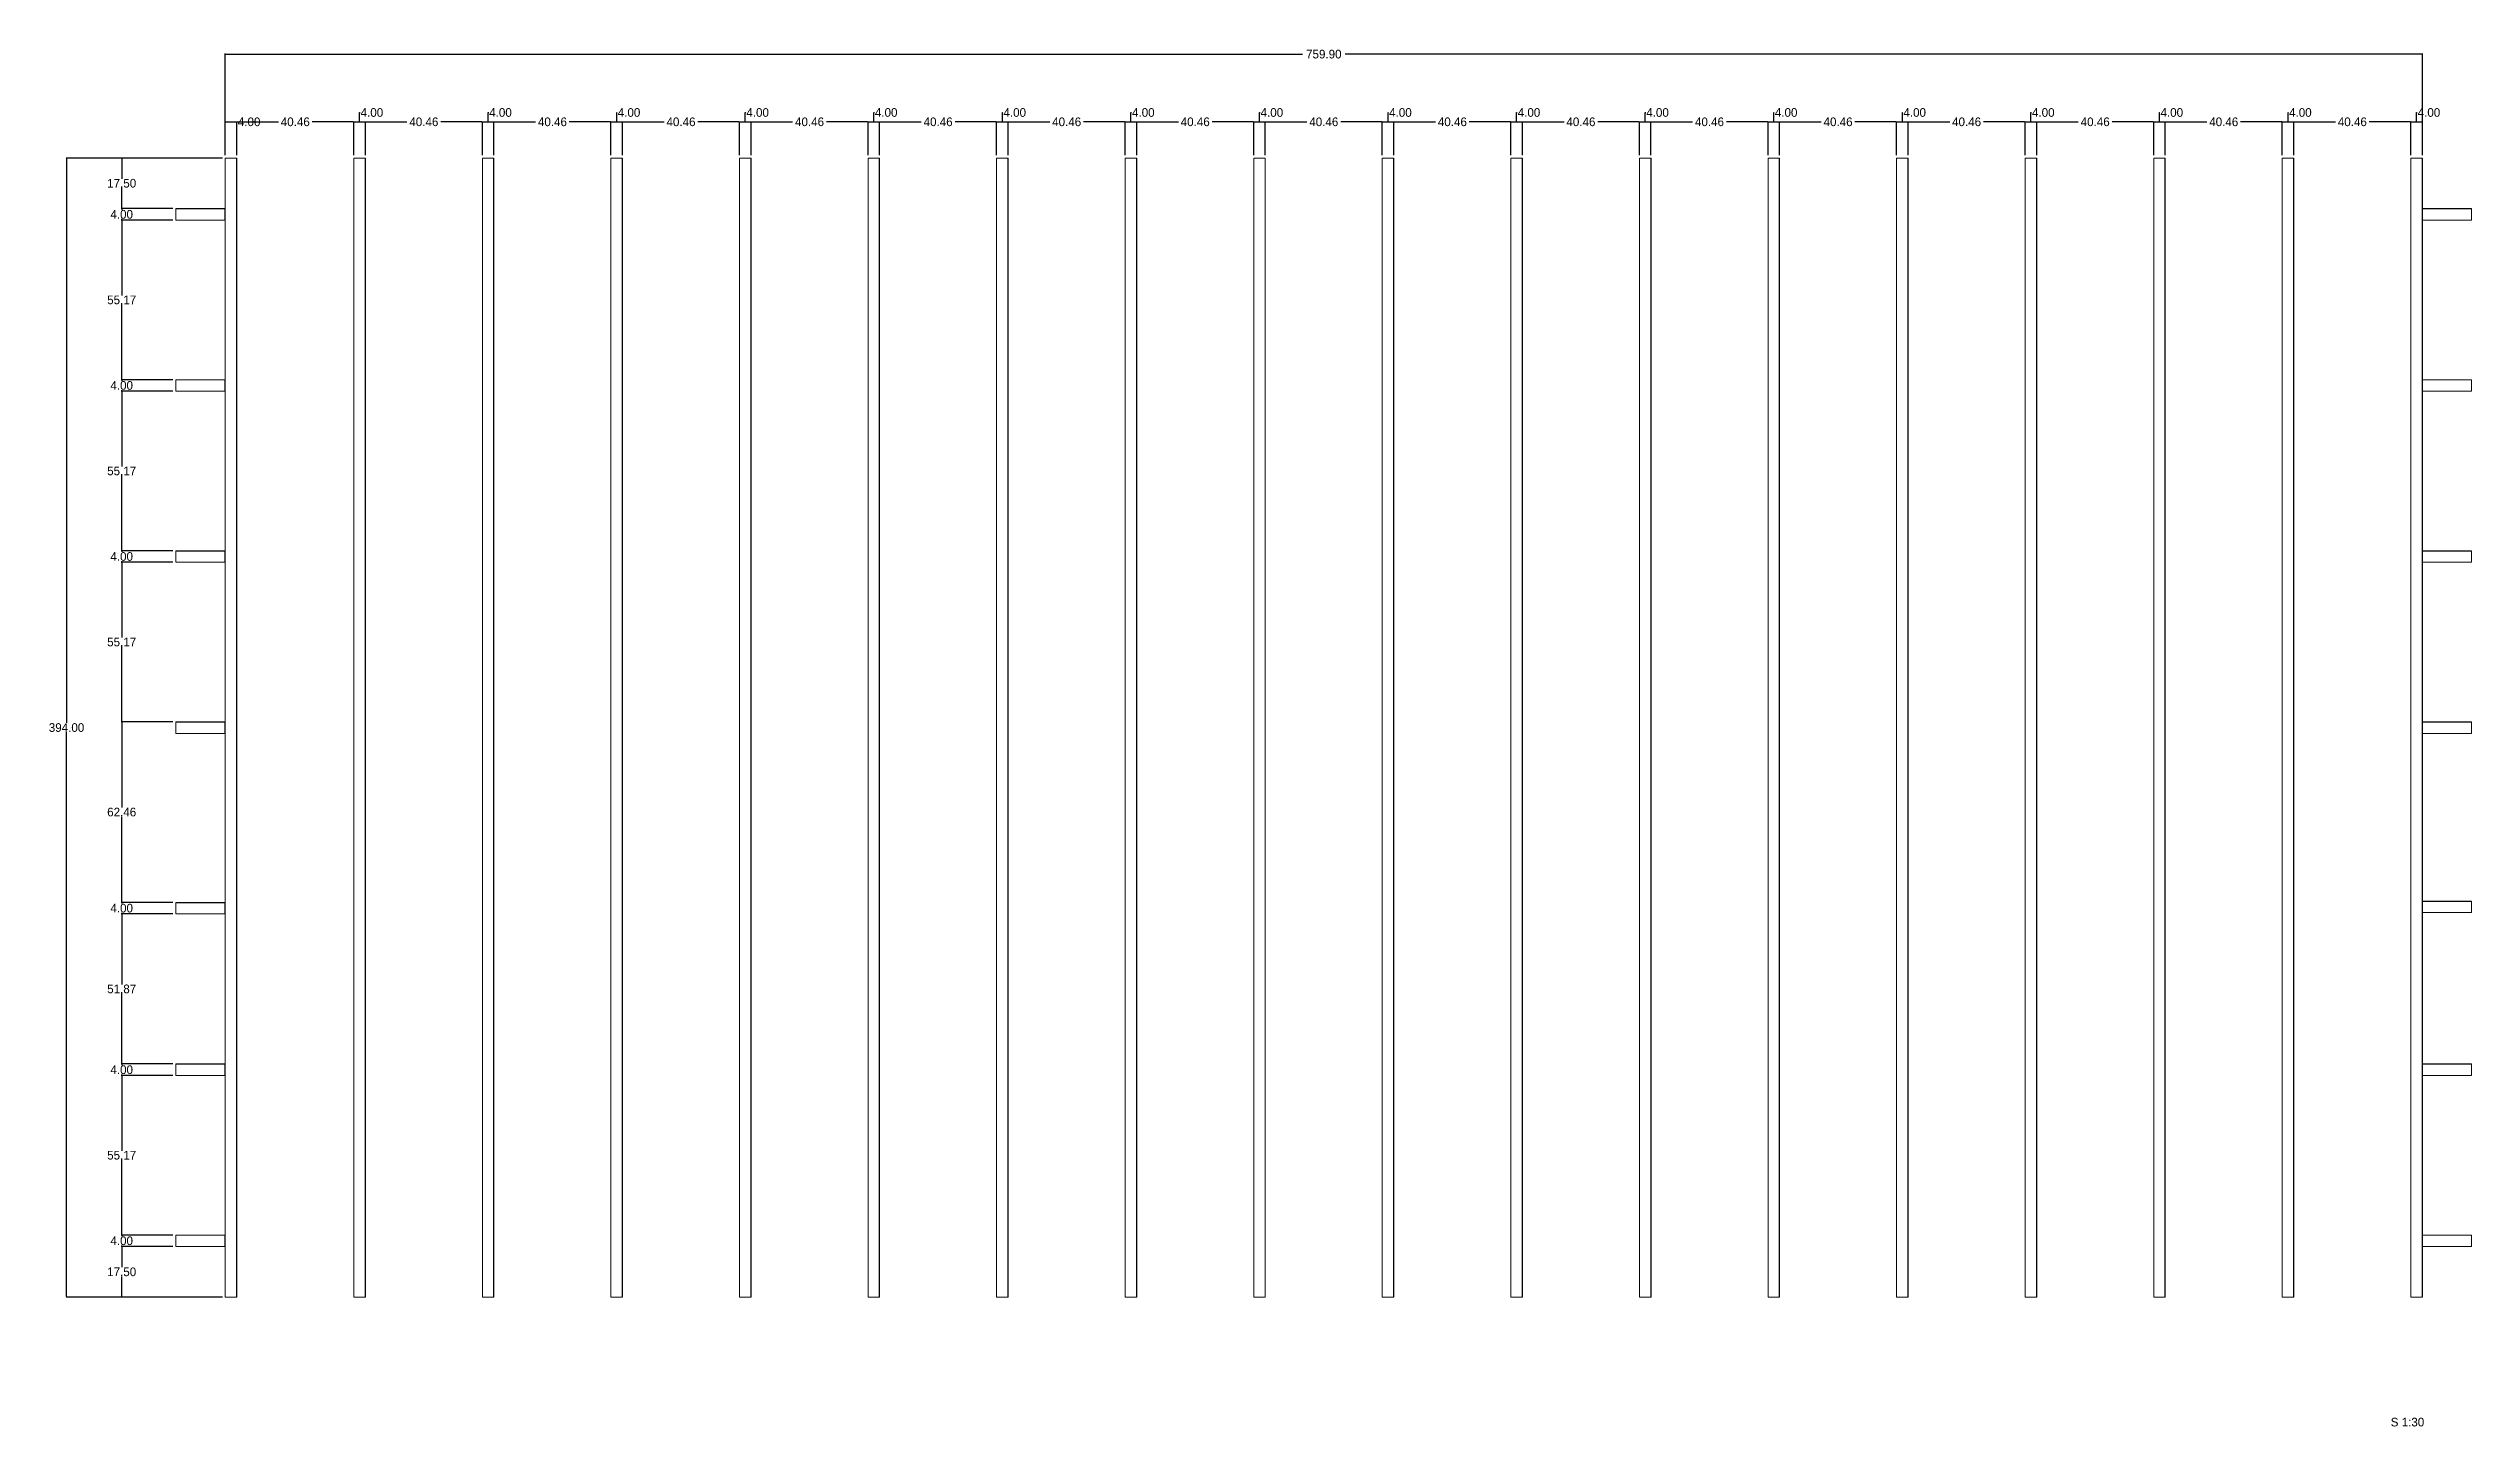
# Model space of a CAD drawing. Header units: inches. Extents: x -517 to 321, y -229 to 248.
import ezdxf

# ---------------------------------------------------------------- set-up
doc = ezdxf.new("R2010")
doc.units = ezdxf.units.IN
doc.header["$MEASUREMENT"] = 0
doc.layers.get('0').update_dxf_attribs({"lineweight": 0})
doc.dimstyles.get("Standard").update_dxf_attribs({"dimtxt": 3, "dimasz": 0.18, "dimexe": 0.18, "dimexo": 1, "dimgap": 0.09, "dimtad": 0, "dimtih": 1, "dimtoh": 1, "dimzin": 0, "dimdsep": 46, "dimtxsty": 'Standard', "dimcen": 0.09, "dimadec": 0, "dimazin": 0, "dimtfac": 1, "dimtofl": 0, "dimtmove": 0, "dimatfit": 3, "dimfxl": 1, "dimtolj": 1, "dimtzin": 0, "dimarcsym": 0})

msp = doc.modelspace()

# ---------------------------------------------------------------- texts
msp.add_text('S 1:30', height=3).set_placement((293.255, -228.528))

# ---------------------------------------------------------------- blocks, each defined once
blk = doc.blocks.new('*D3')
at = {"color": 0, "lineweight": -2, "transparency": 16777216}
for p, q in [((-455.69, 211.17), (-455.69, 222.85)), ((-455.51, 222.67), (-451.87, 222.67)), ((-451.69, 211.17), (-451.69, 222.85)), ((-451.69, 222.67), (-451.51, 222.67))]:
    blk.add_line(p, q, dxfattribs=at)
at = {"color": 0, "transparency": 16777216}
for points in [[(-455.51, 222.7), (-455.51, 222.64), (-455.69, 222.67)], [(-451.87, 222.7), (-451.87, 222.64), (-451.69, 222.67)]]:
    blk.add_solid(points, dxfattribs=at)
at = {"layer": 'Defpoints', "color": 0, "transparency": 16777216}
for p in [(-451.69, 222.67), (-455.69, 210.17), (-451.69, 210.17)]:
    blk.add_point(p, dxfattribs=at)
at = {"color": 0, "transparency": 16777216, "insert": (-447.42, 222.67), "char_height": 3, "attachment_point": 5}
blk.add_mtext('\\A1;4.00', dxfattribs=at)
blk = doc.blocks.new('*D4')
at = {"color": 0, "lineweight": -2, "transparency": 16777216}
for p, q in [((-451.69, 211.17), (-451.69, 222.85)), ((-451.51, 222.67), (-437.3, 222.67)), ((-411.41, 222.67), (-425.62, 222.67)), ((-411.23, 211.17), (-411.23, 222.85))]:
    blk.add_line(p, q, dxfattribs=at)
at = {"color": 0, "transparency": 16777216}
for points in [[(-451.51, 222.7), (-451.51, 222.64), (-451.69, 222.67)], [(-411.41, 222.7), (-411.41, 222.64), (-411.23, 222.67)]]:
    blk.add_solid(points, dxfattribs=at)
at = {"layer": 'Defpoints', "color": 0, "transparency": 16777216}
for p in [(-411.23, 222.67), (-451.69, 210.17), (-411.23, 210.17)]:
    blk.add_point(p, dxfattribs=at)
at = {"color": 0, "transparency": 16777216, "insert": (-431.46, 222.67), "char_height": 3, "attachment_point": 5}
blk.add_mtext('\\A1;40.46', dxfattribs=at)
blk = doc.blocks.new('*D5')
at = {"color": 0, "lineweight": -2, "transparency": 16777216}
for p, q in [((-411.23, 211.17), (-411.23, 222.85)), ((-411.05, 222.67), (-407.41, 222.67)), ((-409.23, 222.67), (-409.23, 225.9)), ((-409.23, 225.9), (-409.05, 225.9)), ((-407.23, 211.17), (-407.23, 222.85))]:
    blk.add_line(p, q, dxfattribs=at)
at = {"color": 0, "transparency": 16777216}
for points in [[(-411.05, 222.7), (-411.05, 222.64), (-411.23, 222.67)], [(-407.41, 222.7), (-407.41, 222.64), (-407.23, 222.67)]]:
    blk.add_solid(points, dxfattribs=at)
at = {"layer": 'Defpoints', "color": 0, "transparency": 16777216}
for p in [(-407.23, 222.67), (-411.23, 210.17), (-407.23, 210.17)]:
    blk.add_point(p, dxfattribs=at)
at = {"color": 0, "transparency": 16777216, "insert": (-404.96, 225.9), "char_height": 3, "attachment_point": 5}
blk.add_mtext('\\A1;4.00', dxfattribs=at)
blk = doc.blocks.new('*D6')
at = {"color": 0, "lineweight": -2, "transparency": 16777216}
for p, q in [((-407.23, 211.17), (-407.23, 222.85)), ((-407.05, 222.67), (-392.83, 222.67)), ((-366.94, 222.67), (-381.15, 222.67)), ((-366.76, 211.17), (-366.76, 222.85))]:
    blk.add_line(p, q, dxfattribs=at)
at = {"color": 0, "transparency": 16777216}
for points in [[(-407.05, 222.7), (-407.05, 222.64), (-407.23, 222.67)], [(-366.94, 222.7), (-366.94, 222.64), (-366.76, 222.67)]]:
    blk.add_solid(points, dxfattribs=at)
at = {"layer": 'Defpoints', "color": 0, "transparency": 16777216}
for p in [(-366.76, 222.67), (-407.23, 210.17), (-366.76, 210.17)]:
    blk.add_point(p, dxfattribs=at)
at = {"color": 0, "transparency": 16777216, "insert": (-386.99, 222.67), "char_height": 3, "attachment_point": 5}
blk.add_mtext('\\A1;40.46', dxfattribs=at)
blk = doc.blocks.new('*D7')
at = {"color": 0, "lineweight": -2, "transparency": 16777216}
for p, q in [((-366.76, 211.17), (-366.76, 222.85)), ((-366.58, 222.67), (-362.94, 222.67)), ((-364.76, 222.67), (-364.76, 225.9)), ((-364.76, 225.9), (-364.58, 225.9)), ((-362.76, 211.17), (-362.76, 222.85))]:
    blk.add_line(p, q, dxfattribs=at)
at = {"color": 0, "transparency": 16777216}
for points in [[(-366.58, 222.7), (-366.58, 222.64), (-366.76, 222.67)], [(-362.94, 222.7), (-362.94, 222.64), (-362.76, 222.67)]]:
    blk.add_solid(points, dxfattribs=at)
at = {"layer": 'Defpoints', "color": 0, "transparency": 16777216}
for p in [(-362.76, 222.67), (-366.76, 210.17), (-362.76, 210.17)]:
    blk.add_point(p, dxfattribs=at)
at = {"color": 0, "transparency": 16777216, "insert": (-360.49, 225.9), "char_height": 3, "attachment_point": 5}
blk.add_mtext('\\A1;4.00', dxfattribs=at)
blk = doc.blocks.new('*D8')
at = {"color": 0, "lineweight": -2, "transparency": 16777216}
for p, q in [((-362.76, 211.17), (-362.76, 222.85)), ((-362.58, 222.67), (-348.37, 222.67)), ((-322.48, 222.67), (-336.69, 222.67)), ((-322.3, 211.17), (-322.3, 222.85))]:
    blk.add_line(p, q, dxfattribs=at)
at = {"color": 0, "transparency": 16777216}
for points in [[(-362.58, 222.7), (-362.58, 222.64), (-362.76, 222.67)], [(-322.48, 222.7), (-322.48, 222.64), (-322.3, 222.67)]]:
    blk.add_solid(points, dxfattribs=at)
at = {"layer": 'Defpoints', "color": 0, "transparency": 16777216}
for p in [(-322.3, 222.67), (-362.76, 210.17), (-322.3, 210.17)]:
    blk.add_point(p, dxfattribs=at)
at = {"color": 0, "transparency": 16777216, "insert": (-342.53, 222.67), "char_height": 3, "attachment_point": 5}
blk.add_mtext('\\A1;40.46', dxfattribs=at)
blk = doc.blocks.new('*D9')
at = {"color": 0, "lineweight": -2, "transparency": 16777216}
for p, q in [((-322.3, 211.17), (-322.3, 222.85)), ((-322.12, 222.67), (-318.48, 222.67)), ((-320.3, 222.67), (-320.3, 225.9)), ((-320.3, 225.9), (-320.12, 225.9)), ((-318.3, 211.17), (-318.3, 222.85))]:
    blk.add_line(p, q, dxfattribs=at)
at = {"color": 0, "transparency": 16777216}
for points in [[(-322.12, 222.7), (-322.12, 222.64), (-322.3, 222.67)], [(-318.48, 222.7), (-318.48, 222.64), (-318.3, 222.67)]]:
    blk.add_solid(points, dxfattribs=at)
at = {"layer": 'Defpoints', "color": 0, "transparency": 16777216}
for p in [(-318.3, 222.67), (-322.3, 210.17), (-318.3, 210.17)]:
    blk.add_point(p, dxfattribs=at)
at = {"color": 0, "transparency": 16777216, "insert": (-316.03, 225.9), "char_height": 3, "attachment_point": 5}
blk.add_mtext('\\A1;4.00', dxfattribs=at)
blk = doc.blocks.new('*D10')
at = {"color": 0, "lineweight": -2, "transparency": 16777216}
for p, q in [((-318.3, 211.17), (-318.3, 222.85)), ((-318.12, 222.67), (-303.9, 222.67)), ((-278.01, 222.67), (-292.22, 222.67)), ((-277.83, 211.17), (-277.83, 222.85))]:
    blk.add_line(p, q, dxfattribs=at)
at = {"color": 0, "transparency": 16777216}
for points in [[(-318.12, 222.7), (-318.12, 222.64), (-318.3, 222.67)], [(-278.01, 222.7), (-278.01, 222.64), (-277.83, 222.67)]]:
    blk.add_solid(points, dxfattribs=at)
at = {"layer": 'Defpoints', "color": 0, "transparency": 16777216}
for p in [(-277.83, 222.67), (-318.3, 210.17), (-277.83, 210.17)]:
    blk.add_point(p, dxfattribs=at)
at = {"color": 0, "transparency": 16777216, "insert": (-298.06, 222.67), "char_height": 3, "attachment_point": 5}
blk.add_mtext('\\A1;40.46', dxfattribs=at)
blk = doc.blocks.new('*D11')
at = {"color": 0, "lineweight": -2, "transparency": 16777216}
for p, q in [((-277.83, 211.17), (-277.83, 222.85)), ((-277.65, 222.67), (-274.01, 222.67)), ((-275.83, 222.67), (-275.83, 225.9)), ((-275.83, 225.9), (-275.65, 225.9)), ((-273.83, 211.17), (-273.83, 222.85))]:
    blk.add_line(p, q, dxfattribs=at)
at = {"color": 0, "transparency": 16777216}
for points in [[(-277.65, 222.7), (-277.65, 222.64), (-277.83, 222.67)], [(-274.01, 222.7), (-274.01, 222.64), (-273.83, 222.67)]]:
    blk.add_solid(points, dxfattribs=at)
at = {"layer": 'Defpoints', "color": 0, "transparency": 16777216}
for p in [(-273.83, 222.67), (-277.83, 210.17), (-273.83, 210.17)]:
    blk.add_point(p, dxfattribs=at)
at = {"color": 0, "transparency": 16777216, "insert": (-271.56, 225.9), "char_height": 3, "attachment_point": 5}
blk.add_mtext('\\A1;4.00', dxfattribs=at)
blk = doc.blocks.new('*D12')
at = {"color": 0, "lineweight": -2, "transparency": 16777216}
for p, q in [((-273.83, 211.17), (-273.83, 222.85)), ((-273.65, 222.67), (-259.44, 222.67)), ((-233.55, 222.67), (-247.76, 222.67)), ((-233.37, 211.17), (-233.37, 222.85))]:
    blk.add_line(p, q, dxfattribs=at)
at = {"color": 0, "transparency": 16777216}
for points in [[(-273.65, 222.7), (-273.65, 222.64), (-273.83, 222.67)], [(-233.55, 222.7), (-233.55, 222.64), (-233.37, 222.67)]]:
    blk.add_solid(points, dxfattribs=at)
at = {"layer": 'Defpoints', "color": 0, "transparency": 16777216}
for p in [(-233.37, 222.67), (-273.83, 210.17), (-233.37, 210.17)]:
    blk.add_point(p, dxfattribs=at)
at = {"color": 0, "transparency": 16777216, "insert": (-253.6, 222.67), "char_height": 3, "attachment_point": 5}
blk.add_mtext('\\A1;40.46', dxfattribs=at)
blk = doc.blocks.new('*D13')
at = {"color": 0, "lineweight": -2, "transparency": 16777216}
for p, q in [((-233.37, 211.17), (-233.37, 222.85)), ((-233.19, 222.67), (-229.55, 222.67)), ((-231.37, 222.67), (-231.37, 225.9)), ((-231.37, 225.9), (-231.19, 225.9)), ((-229.37, 211.17), (-229.37, 222.85))]:
    blk.add_line(p, q, dxfattribs=at)
at = {"color": 0, "transparency": 16777216}
for points in [[(-233.19, 222.7), (-233.19, 222.64), (-233.37, 222.67)], [(-229.55, 222.7), (-229.55, 222.64), (-229.37, 222.67)]]:
    blk.add_solid(points, dxfattribs=at)
at = {"layer": 'Defpoints', "color": 0, "transparency": 16777216}
for p in [(-229.37, 222.67), (-233.37, 210.17), (-229.37, 210.17)]:
    blk.add_point(p, dxfattribs=at)
at = {"color": 0, "transparency": 16777216, "insert": (-227.1, 225.9), "char_height": 3, "attachment_point": 5}
blk.add_mtext('\\A1;4.00', dxfattribs=at)
blk = doc.blocks.new('*D14')
at = {"color": 0, "lineweight": -2, "transparency": 16777216}
for p, q in [((-229.37, 211.17), (-229.37, 222.85)), ((-229.19, 222.67), (-214.97, 222.67)), ((-189.08, 222.67), (-203.29, 222.67)), ((-188.9, 211.17), (-188.9, 222.85))]:
    blk.add_line(p, q, dxfattribs=at)
at = {"color": 0, "transparency": 16777216}
for points in [[(-229.19, 222.7), (-229.19, 222.64), (-229.37, 222.67)], [(-189.08, 222.7), (-189.08, 222.64), (-188.9, 222.67)]]:
    blk.add_solid(points, dxfattribs=at)
at = {"layer": 'Defpoints', "color": 0, "transparency": 16777216}
for p in [(-188.9, 222.67), (-229.37, 210.17), (-188.9, 210.17)]:
    blk.add_point(p, dxfattribs=at)
at = {"color": 0, "transparency": 16777216, "insert": (-209.13, 222.67), "char_height": 3, "attachment_point": 5}
blk.add_mtext('\\A1;40.46', dxfattribs=at)
blk = doc.blocks.new('*D15')
at = {"color": 0, "lineweight": -2, "transparency": 16777216}
for p, q in [((-188.9, 211.17), (-188.9, 222.85)), ((-188.72, 222.67), (-185.08, 222.67)), ((-186.9, 222.67), (-186.9, 225.9)), ((-186.9, 225.9), (-186.72, 225.9)), ((-184.9, 211.17), (-184.9, 222.85))]:
    blk.add_line(p, q, dxfattribs=at)
at = {"color": 0, "transparency": 16777216}
for points in [[(-188.72, 222.7), (-188.72, 222.64), (-188.9, 222.67)], [(-185.08, 222.7), (-185.08, 222.64), (-184.9, 222.67)]]:
    blk.add_solid(points, dxfattribs=at)
at = {"layer": 'Defpoints', "color": 0, "transparency": 16777216}
for p in [(-184.9, 222.67), (-188.9, 210.17), (-184.9, 210.17)]:
    blk.add_point(p, dxfattribs=at)
at = {"color": 0, "transparency": 16777216, "insert": (-182.63, 225.9), "char_height": 3, "attachment_point": 5}
blk.add_mtext('\\A1;4.00', dxfattribs=at)
blk = doc.blocks.new('*D16')
at = {"color": 0, "lineweight": -2, "transparency": 16777216}
for p, q in [((-184.9, 211.17), (-184.9, 222.85)), ((-184.72, 222.67), (-170.51, 222.67)), ((-144.62, 222.67), (-158.83, 222.67)), ((-144.44, 211.17), (-144.44, 222.85))]:
    blk.add_line(p, q, dxfattribs=at)
at = {"color": 0, "transparency": 16777216}
for points in [[(-184.72, 222.7), (-184.72, 222.64), (-184.9, 222.67)], [(-144.62, 222.7), (-144.62, 222.64), (-144.44, 222.67)]]:
    blk.add_solid(points, dxfattribs=at)
at = {"layer": 'Defpoints', "color": 0, "transparency": 16777216}
for p in [(-144.44, 222.67), (-184.9, 210.17), (-144.44, 210.17)]:
    blk.add_point(p, dxfattribs=at)
at = {"color": 0, "transparency": 16777216, "insert": (-164.67, 222.67), "char_height": 3, "attachment_point": 5}
blk.add_mtext('\\A1;40.46', dxfattribs=at)
blk = doc.blocks.new('*D17')
at = {"color": 0, "lineweight": -2, "transparency": 16777216}
for p, q in [((-144.44, 211.17), (-144.44, 222.85)), ((-144.26, 222.67), (-140.62, 222.67)), ((-142.44, 222.67), (-142.44, 225.9)), ((-142.44, 225.9), (-142.26, 225.9)), ((-140.44, 211.17), (-140.44, 222.85))]:
    blk.add_line(p, q, dxfattribs=at)
at = {"color": 0, "transparency": 16777216}
for points in [[(-144.26, 222.7), (-144.26, 222.64), (-144.44, 222.67)], [(-140.62, 222.7), (-140.62, 222.64), (-140.44, 222.67)]]:
    blk.add_solid(points, dxfattribs=at)
at = {"layer": 'Defpoints', "color": 0, "transparency": 16777216}
for p in [(-140.44, 222.67), (-144.44, 210.17), (-140.44, 210.17)]:
    blk.add_point(p, dxfattribs=at)
at = {"color": 0, "transparency": 16777216, "insert": (-138.17, 225.9), "char_height": 3, "attachment_point": 5}
blk.add_mtext('\\A1;4.00', dxfattribs=at)
blk = doc.blocks.new('*D18')
at = {"color": 0, "lineweight": -2, "transparency": 16777216}
for p, q in [((-140.44, 211.17), (-140.44, 222.85)), ((-140.26, 222.67), (-126.05, 222.67)), ((-100.15, 222.67), (-114.37, 222.67)), ((-99.97, 211.17), (-99.97, 222.85))]:
    blk.add_line(p, q, dxfattribs=at)
at = {"color": 0, "transparency": 16777216}
for points in [[(-140.26, 222.7), (-140.26, 222.64), (-140.44, 222.67)], [(-100.15, 222.7), (-100.15, 222.64), (-99.97, 222.67)]]:
    blk.add_solid(points, dxfattribs=at)
at = {"layer": 'Defpoints', "color": 0, "transparency": 16777216}
for p in [(-99.97, 222.67), (-140.44, 210.17), (-99.97, 210.17)]:
    blk.add_point(p, dxfattribs=at)
at = {"color": 0, "transparency": 16777216, "insert": (-120.21, 222.67), "char_height": 3, "attachment_point": 5}
blk.add_mtext('\\A1;40.46', dxfattribs=at)
blk = doc.blocks.new('*D19')
at = {"color": 0, "lineweight": -2, "transparency": 16777216}
for p, q in [((-99.97, 211.17), (-99.97, 222.85)), ((-99.79, 222.67), (-96.15, 222.67)), ((-97.97, 222.67), (-97.97, 225.9)), ((-97.97, 225.9), (-97.79, 225.9)), ((-95.97, 211.17), (-95.97, 222.85))]:
    blk.add_line(p, q, dxfattribs=at)
at = {"color": 0, "transparency": 16777216}
for points in [[(-99.79, 222.7), (-99.79, 222.64), (-99.97, 222.67)], [(-96.15, 222.7), (-96.15, 222.64), (-95.97, 222.67)]]:
    blk.add_solid(points, dxfattribs=at)
at = {"layer": 'Defpoints', "color": 0, "transparency": 16777216}
for p in [(-95.97, 222.67), (-99.97, 210.17), (-95.97, 210.17)]:
    blk.add_point(p, dxfattribs=at)
at = {"color": 0, "transparency": 16777216, "insert": (-93.7, 225.9), "char_height": 3, "attachment_point": 5}
blk.add_mtext('\\A1;4.00', dxfattribs=at)
blk = doc.blocks.new('*D20')
at = {"color": 0, "lineweight": -2, "transparency": 16777216}
for p, q in [((-95.97, 211.17), (-95.97, 222.85)), ((-95.79, 222.67), (-81.58, 222.67)), ((-55.69, 222.67), (-69.9, 222.67)), ((-55.51, 211.17), (-55.51, 222.85))]:
    blk.add_line(p, q, dxfattribs=at)
at = {"color": 0, "transparency": 16777216}
for points in [[(-95.79, 222.7), (-95.79, 222.64), (-95.97, 222.67)], [(-55.69, 222.7), (-55.69, 222.64), (-55.51, 222.67)]]:
    blk.add_solid(points, dxfattribs=at)
at = {"layer": 'Defpoints', "color": 0, "transparency": 16777216}
for p in [(-55.51, 222.67), (-95.97, 210.17), (-55.51, 210.17)]:
    blk.add_point(p, dxfattribs=at)
at = {"color": 0, "transparency": 16777216, "insert": (-75.74, 222.67), "char_height": 3, "attachment_point": 5}
blk.add_mtext('\\A1;40.46', dxfattribs=at)
blk = doc.blocks.new('*D21')
at = {"color": 0, "lineweight": -2, "transparency": 16777216}
for p, q in [((-55.51, 211.17), (-55.51, 222.85)), ((-55.33, 222.67), (-51.69, 222.67)), ((-53.51, 222.67), (-53.51, 225.9)), ((-53.51, 225.9), (-53.33, 225.9)), ((-51.51, 211.17), (-51.51, 222.85))]:
    blk.add_line(p, q, dxfattribs=at)
at = {"color": 0, "transparency": 16777216}
for points in [[(-55.33, 222.7), (-55.33, 222.64), (-55.51, 222.67)], [(-51.69, 222.7), (-51.69, 222.64), (-51.51, 222.67)]]:
    blk.add_solid(points, dxfattribs=at)
at = {"layer": 'Defpoints', "color": 0, "transparency": 16777216}
for p in [(-51.51, 222.67), (-55.51, 210.17), (-51.51, 210.17)]:
    blk.add_point(p, dxfattribs=at)
at = {"color": 0, "transparency": 16777216, "insert": (-49.24, 225.9), "char_height": 3, "attachment_point": 5}
blk.add_mtext('\\A1;4.00', dxfattribs=at)
blk = doc.blocks.new('*D22')
at = {"color": 0, "lineweight": -2, "transparency": 16777216}
for p, q in [((-51.51, 211.17), (-51.51, 222.85)), ((-51.33, 222.67), (-37.12, 222.67)), ((-11.22, 222.67), (-25.44, 222.67)), ((-11.04, 211.17), (-11.04, 222.85))]:
    blk.add_line(p, q, dxfattribs=at)
at = {"color": 0, "transparency": 16777216}
for points in [[(-51.33, 222.7), (-51.33, 222.64), (-51.51, 222.67)], [(-11.22, 222.7), (-11.22, 222.64), (-11.04, 222.67)]]:
    blk.add_solid(points, dxfattribs=at)
at = {"layer": 'Defpoints', "color": 0, "transparency": 16777216}
for p in [(-11.04, 222.67), (-51.51, 210.17), (-11.04, 210.17)]:
    blk.add_point(p, dxfattribs=at)
at = {"color": 0, "transparency": 16777216, "insert": (-31.28, 222.67), "char_height": 3, "attachment_point": 5}
blk.add_mtext('\\A1;40.46', dxfattribs=at)
blk = doc.blocks.new('*D23')
at = {"color": 0, "lineweight": -2, "transparency": 16777216}
for p, q in [((-11.04, 211.17), (-11.04, 222.85)), ((-10.86, 222.67), (-7.22, 222.67)), ((-9.04, 222.67), (-9.04, 225.9)), ((-9.04, 225.9), (-8.86, 225.9)), ((-7.04, 211.17), (-7.04, 222.85))]:
    blk.add_line(p, q, dxfattribs=at)
at = {"color": 0, "transparency": 16777216}
for points in [[(-10.86, 222.7), (-10.86, 222.64), (-11.04, 222.67)], [(-7.22, 222.7), (-7.22, 222.64), (-7.04, 222.67)]]:
    blk.add_solid(points, dxfattribs=at)
at = {"layer": 'Defpoints', "color": 0, "transparency": 16777216}
for p in [(-7.04, 222.67), (-11.04, 210.17), (-7.04, 210.17)]:
    blk.add_point(p, dxfattribs=at)
at = {"color": 0, "transparency": 16777216, "insert": (-4.77, 225.9), "char_height": 3, "attachment_point": 5}
blk.add_mtext('\\A1;4.00', dxfattribs=at)
blk = doc.blocks.new('*D24')
at = {"color": 0, "lineweight": -2, "transparency": 16777216}
for p, q in [((-7.04, 211.17), (-7.04, 222.85)), ((-6.86, 222.67), (7.35, 222.67)), ((33.24, 222.67), (19.03, 222.67)), ((33.42, 211.17), (33.42, 222.85))]:
    blk.add_line(p, q, dxfattribs=at)
at = {"color": 0, "transparency": 16777216}
for points in [[(-6.86, 222.7), (-6.86, 222.64), (-7.04, 222.67)], [(33.24, 222.7), (33.24, 222.64), (33.42, 222.67)]]:
    blk.add_solid(points, dxfattribs=at)
at = {"layer": 'Defpoints', "color": 0, "transparency": 16777216}
for p in [(33.42, 222.67), (-7.04, 210.17), (33.42, 210.17)]:
    blk.add_point(p, dxfattribs=at)
at = {"color": 0, "transparency": 16777216, "insert": (13.19, 222.67), "char_height": 3, "attachment_point": 5}
blk.add_mtext('\\A1;40.46', dxfattribs=at)
blk = doc.blocks.new('*D25')
at = {"color": 0, "lineweight": -2, "transparency": 16777216}
for p, q in [((33.42, 211.17), (33.42, 222.85)), ((33.6, 222.67), (37.24, 222.67)), ((35.42, 222.67), (35.42, 225.9)), ((35.42, 225.9), (35.6, 225.9)), ((37.42, 211.17), (37.42, 222.85))]:
    blk.add_line(p, q, dxfattribs=at)
at = {"color": 0, "transparency": 16777216}
for points in [[(33.6, 222.7), (33.6, 222.64), (33.42, 222.67)], [(37.24, 222.7), (37.24, 222.64), (37.42, 222.67)]]:
    blk.add_solid(points, dxfattribs=at)
at = {"layer": 'Defpoints', "color": 0, "transparency": 16777216}
for p in [(37.42, 222.67), (33.42, 210.17), (37.42, 210.17)]:
    blk.add_point(p, dxfattribs=at)
at = {"color": 0, "transparency": 16777216, "insert": (39.69, 225.9), "char_height": 3, "attachment_point": 5}
blk.add_mtext('\\A1;4.00', dxfattribs=at)
blk = doc.blocks.new('*D26')
at = {"color": 0, "lineweight": -2, "transparency": 16777216}
for p, q in [((37.42, 211.17), (37.42, 222.85)), ((37.6, 222.67), (51.81, 222.67)), ((77.71, 222.67), (63.49, 222.67)), ((77.89, 211.17), (77.89, 222.85))]:
    blk.add_line(p, q, dxfattribs=at)
at = {"color": 0, "transparency": 16777216}
for points in [[(37.6, 222.7), (37.6, 222.64), (37.42, 222.67)], [(77.71, 222.7), (77.71, 222.64), (77.89, 222.67)]]:
    blk.add_solid(points, dxfattribs=at)
at = {"layer": 'Defpoints', "color": 0, "transparency": 16777216}
for p in [(77.89, 222.67), (37.42, 210.17), (77.89, 210.17)]:
    blk.add_point(p, dxfattribs=at)
at = {"color": 0, "transparency": 16777216, "insert": (57.65, 222.67), "char_height": 3, "attachment_point": 5}
blk.add_mtext('\\A1;40.46', dxfattribs=at)
blk = doc.blocks.new('*D27')
at = {"color": 0, "lineweight": -2, "transparency": 16777216}
for p, q in [((77.89, 211.17), (77.89, 222.85)), ((78.07, 222.67), (81.71, 222.67)), ((79.89, 222.67), (79.89, 225.9)), ((79.89, 225.9), (80.07, 225.9)), ((81.89, 211.17), (81.89, 222.85))]:
    blk.add_line(p, q, dxfattribs=at)
at = {"color": 0, "transparency": 16777216}
for points in [[(78.07, 222.7), (78.07, 222.64), (77.89, 222.67)], [(81.71, 222.7), (81.71, 222.64), (81.89, 222.67)]]:
    blk.add_solid(points, dxfattribs=at)
at = {"layer": 'Defpoints', "color": 0, "transparency": 16777216}
for p in [(81.89, 222.67), (77.89, 210.17), (81.89, 210.17)]:
    blk.add_point(p, dxfattribs=at)
at = {"color": 0, "transparency": 16777216, "insert": (84.16, 225.9), "char_height": 3, "attachment_point": 5}
blk.add_mtext('\\A1;4.00', dxfattribs=at)
blk = doc.blocks.new('*D28')
at = {"color": 0, "lineweight": -2, "transparency": 16777216}
for p, q in [((81.89, 211.17), (81.89, 222.85)), ((82.07, 222.67), (96.28, 222.67)), ((122.17, 222.67), (107.96, 222.67)), ((122.35, 211.17), (122.35, 222.85))]:
    blk.add_line(p, q, dxfattribs=at)
at = {"color": 0, "transparency": 16777216}
for points in [[(82.07, 222.7), (82.07, 222.64), (81.89, 222.67)], [(122.17, 222.7), (122.17, 222.64), (122.35, 222.67)]]:
    blk.add_solid(points, dxfattribs=at)
at = {"layer": 'Defpoints', "color": 0, "transparency": 16777216}
for p in [(122.35, 222.67), (81.89, 210.17), (122.35, 210.17)]:
    blk.add_point(p, dxfattribs=at)
at = {"color": 0, "transparency": 16777216, "insert": (102.12, 222.67), "char_height": 3, "attachment_point": 5}
blk.add_mtext('\\A1;40.46', dxfattribs=at)
blk = doc.blocks.new('*D29')
at = {"color": 0, "lineweight": -2, "transparency": 16777216}
for p, q in [((122.35, 211.17), (122.35, 222.85)), ((122.53, 222.67), (126.17, 222.67)), ((124.35, 222.67), (124.35, 225.9)), ((124.35, 225.9), (124.53, 225.9)), ((126.35, 211.17), (126.35, 222.85))]:
    blk.add_line(p, q, dxfattribs=at)
at = {"color": 0, "transparency": 16777216}
for points in [[(122.53, 222.7), (122.53, 222.64), (122.35, 222.67)], [(126.17, 222.7), (126.17, 222.64), (126.35, 222.67)]]:
    blk.add_solid(points, dxfattribs=at)
at = {"layer": 'Defpoints', "color": 0, "transparency": 16777216}
for p in [(126.35, 222.67), (122.35, 210.17), (126.35, 210.17)]:
    blk.add_point(p, dxfattribs=at)
at = {"color": 0, "transparency": 16777216, "insert": (128.62, 225.9), "char_height": 3, "attachment_point": 5}
blk.add_mtext('\\A1;4.00', dxfattribs=at)
blk = doc.blocks.new('*D30')
at = {"color": 0, "lineweight": -2, "transparency": 16777216}
for p, q in [((126.35, 211.17), (126.35, 222.85)), ((126.53, 222.67), (140.74, 222.67)), ((166.64, 222.67), (152.42, 222.67)), ((166.82, 211.17), (166.82, 222.85))]:
    blk.add_line(p, q, dxfattribs=at)
at = {"color": 0, "transparency": 16777216}
for points in [[(126.53, 222.7), (126.53, 222.64), (126.35, 222.67)], [(166.64, 222.7), (166.64, 222.64), (166.82, 222.67)]]:
    blk.add_solid(points, dxfattribs=at)
at = {"layer": 'Defpoints', "color": 0, "transparency": 16777216}
for p in [(166.82, 222.67), (126.35, 210.17), (166.82, 210.17)]:
    blk.add_point(p, dxfattribs=at)
at = {"color": 0, "transparency": 16777216, "insert": (146.58, 222.67), "char_height": 3, "attachment_point": 5}
blk.add_mtext('\\A1;40.46', dxfattribs=at)
blk = doc.blocks.new('*D31')
at = {"color": 0, "lineweight": -2, "transparency": 16777216}
for p, q in [((166.82, 211.17), (166.82, 222.85)), ((167, 222.67), (170.64, 222.67)), ((168.82, 222.67), (168.82, 225.9)), ((168.82, 225.9), (169, 225.9)), ((170.82, 211.17), (170.82, 222.85))]:
    blk.add_line(p, q, dxfattribs=at)
at = {"color": 0, "transparency": 16777216}
for points in [[(167, 222.7), (167, 222.64), (166.82, 222.67)], [(170.64, 222.7), (170.64, 222.64), (170.82, 222.67)]]:
    blk.add_solid(points, dxfattribs=at)
at = {"layer": 'Defpoints', "color": 0, "transparency": 16777216}
for p in [(170.82, 222.67), (166.82, 210.17), (170.82, 210.17)]:
    blk.add_point(p, dxfattribs=at)
at = {"color": 0, "transparency": 16777216, "insert": (173.09, 225.9), "char_height": 3, "attachment_point": 5}
blk.add_mtext('\\A1;4.00', dxfattribs=at)
blk = doc.blocks.new('*D32')
at = {"color": 0, "lineweight": -2, "transparency": 16777216}
for p, q in [((170.82, 211.17), (170.82, 222.85)), ((171, 222.67), (185.21, 222.67)), ((211.1, 222.67), (196.89, 222.67)), ((211.28, 211.17), (211.28, 222.85))]:
    blk.add_line(p, q, dxfattribs=at)
at = {"color": 0, "transparency": 16777216}
for points in [[(171, 222.7), (171, 222.64), (170.82, 222.67)], [(211.1, 222.7), (211.1, 222.64), (211.28, 222.67)]]:
    blk.add_solid(points, dxfattribs=at)
at = {"layer": 'Defpoints', "color": 0, "transparency": 16777216}
for p in [(211.28, 222.67), (170.82, 210.17), (211.28, 210.17)]:
    blk.add_point(p, dxfattribs=at)
at = {"color": 0, "transparency": 16777216, "insert": (191.05, 222.67), "char_height": 3, "attachment_point": 5}
blk.add_mtext('\\A1;40.46', dxfattribs=at)
blk = doc.blocks.new('*D33')
at = {"color": 0, "lineweight": -2, "transparency": 16777216}
for p, q in [((211.28, 211.17), (211.28, 222.85)), ((211.46, 222.67), (215.1, 222.67)), ((213.28, 222.67), (213.28, 225.9)), ((213.28, 225.9), (213.46, 225.9)), ((215.28, 211.17), (215.28, 222.85))]:
    blk.add_line(p, q, dxfattribs=at)
at = {"color": 0, "transparency": 16777216}
for points in [[(211.46, 222.7), (211.46, 222.64), (211.28, 222.67)], [(215.1, 222.7), (215.1, 222.64), (215.28, 222.67)]]:
    blk.add_solid(points, dxfattribs=at)
at = {"layer": 'Defpoints', "color": 0, "transparency": 16777216}
for p in [(215.28, 222.67), (211.28, 210.17), (215.28, 210.17)]:
    blk.add_point(p, dxfattribs=at)
at = {"color": 0, "transparency": 16777216, "insert": (217.55, 225.9), "char_height": 3, "attachment_point": 5}
blk.add_mtext('\\A1;4.00', dxfattribs=at)
blk = doc.blocks.new('*D34')
at = {"color": 0, "lineweight": -2, "transparency": 16777216}
for p, q in [((215.28, 211.17), (215.28, 222.85)), ((215.46, 222.67), (229.67, 222.67)), ((255.56, 222.67), (241.35, 222.67)), ((255.74, 211.17), (255.74, 222.85))]:
    blk.add_line(p, q, dxfattribs=at)
at = {"color": 0, "transparency": 16777216}
for points in [[(215.46, 222.7), (215.46, 222.64), (215.28, 222.67)], [(255.56, 222.7), (255.56, 222.64), (255.74, 222.67)]]:
    blk.add_solid(points, dxfattribs=at)
at = {"layer": 'Defpoints', "color": 0, "transparency": 16777216}
for p in [(255.74, 222.67), (215.28, 210.17), (255.74, 210.17)]:
    blk.add_point(p, dxfattribs=at)
at = {"color": 0, "transparency": 16777216, "insert": (235.51, 222.67), "char_height": 3, "attachment_point": 5}
blk.add_mtext('\\A1;40.46', dxfattribs=at)
blk = doc.blocks.new('*D35')
at = {"color": 0, "lineweight": -2, "transparency": 16777216}
for p, q in [((255.74, 211.17), (255.74, 222.85)), ((255.92, 222.67), (259.56, 222.67)), ((257.74, 222.67), (257.74, 225.9)), ((257.74, 225.9), (257.92, 225.9)), ((259.74, 211.17), (259.74, 222.85))]:
    blk.add_line(p, q, dxfattribs=at)
at = {"color": 0, "transparency": 16777216}
for points in [[(255.92, 222.7), (255.92, 222.64), (255.74, 222.67)], [(259.56, 222.7), (259.56, 222.64), (259.74, 222.67)]]:
    blk.add_solid(points, dxfattribs=at)
at = {"layer": 'Defpoints', "color": 0, "transparency": 16777216}
for p in [(259.74, 222.67), (255.74, 210.17), (259.74, 210.17)]:
    blk.add_point(p, dxfattribs=at)
at = {"color": 0, "transparency": 16777216, "insert": (262.01, 225.9), "char_height": 3, "attachment_point": 5}
blk.add_mtext('\\A1;4.00', dxfattribs=at)
blk = doc.blocks.new('*D36')
at = {"color": 0, "lineweight": -2, "transparency": 16777216}
for p, q in [((259.74, 211.17), (259.74, 222.85)), ((259.92, 222.67), (274.14, 222.67)), ((300.03, 222.67), (285.82, 222.67)), ((300.21, 211.17), (300.21, 222.85))]:
    blk.add_line(p, q, dxfattribs=at)
at = {"color": 0, "transparency": 16777216}
for points in [[(259.92, 222.7), (259.92, 222.64), (259.74, 222.67)], [(300.03, 222.7), (300.03, 222.64), (300.21, 222.67)]]:
    blk.add_solid(points, dxfattribs=at)
at = {"layer": 'Defpoints', "color": 0, "transparency": 16777216}
for p in [(300.21, 222.67), (259.74, 210.17), (300.21, 210.17)]:
    blk.add_point(p, dxfattribs=at)
at = {"color": 0, "transparency": 16777216, "insert": (279.98, 222.67), "char_height": 3, "attachment_point": 5}
blk.add_mtext('\\A1;40.46', dxfattribs=at)
blk = doc.blocks.new('*D37')
at = {"color": 0, "lineweight": -2, "transparency": 16777216}
for p, q in [((300.21, 211.17), (300.21, 222.85)), ((300.39, 222.67), (304.03, 222.67)), ((302.21, 222.67), (302.21, 225.9)), ((302.21, 225.9), (302.39, 225.9)), ((304.21, 211.17), (304.21, 222.85))]:
    blk.add_line(p, q, dxfattribs=at)
at = {"color": 0, "transparency": 16777216}
for points in [[(300.39, 222.7), (300.39, 222.64), (300.21, 222.67)], [(304.03, 222.7), (304.03, 222.64), (304.21, 222.67)]]:
    blk.add_solid(points, dxfattribs=at)
at = {"layer": 'Defpoints', "color": 0, "transparency": 16777216}
for p in [(304.21, 222.67), (300.21, 210.17), (304.21, 210.17)]:
    blk.add_point(p, dxfattribs=at)
at = {"color": 0, "transparency": 16777216, "insert": (306.48, 225.9), "char_height": 3, "attachment_point": 5}
blk.add_mtext('\\A1;4.00', dxfattribs=at)
blk = doc.blocks.new('*D38')
at = {"color": 0, "lineweight": -2, "transparency": 16777216}
for p, q in [((-455.69, 211.17), (-455.69, 246.27)), ((-455.51, 246.09), (-83.08, 246.09)), ((304.03, 246.09), (-68.4, 246.09)), ((304.21, 211.17), (304.21, 246.27))]:
    blk.add_line(p, q, dxfattribs=at)
at = {"color": 0, "transparency": 16777216}
for points in [[(-455.51, 246.12), (-455.51, 246.06), (-455.69, 246.09)], [(304.03, 246.12), (304.03, 246.06), (304.21, 246.09)]]:
    blk.add_solid(points, dxfattribs=at)
at = {"layer": 'Defpoints', "color": 0, "transparency": 16777216}
for p in [(-455.69, 246.09), (-455.69, 210.17), (304.21, 210.17)]:
    blk.add_point(p, dxfattribs=at)
at = {"color": 0, "transparency": 16777216, "insert": (-75.74, 246.09), "char_height": 3, "attachment_point": 5}
blk.add_mtext('\\A1;759.90', dxfattribs=at)
blk = doc.blocks.new('*D39')
at = {"color": 0, "lineweight": -2, "transparency": 16777216}
for p, q in [((-456.69, 210.17), (-491.68, 210.17)), ((-491.5, 209.99), (-491.5, 203.01)), ((-491.5, 192.85), (-491.5, 199.83)), ((-473.79, 192.67), (-491.68, 192.67))]:
    blk.add_line(p, q, dxfattribs=at)
at = {"color": 0, "transparency": 16777216}
for points in [[(-491.53, 209.99), (-491.47, 209.99), (-491.5, 210.17)], [(-491.53, 192.85), (-491.47, 192.85), (-491.5, 192.67)]]:
    blk.add_solid(points, dxfattribs=at)
at = {"layer": 'Defpoints', "color": 0, "transparency": 16777216}
for p in [(-455.69, 210.17), (-491.5, 192.67), (-472.79, 192.67)]:
    blk.add_point(p, dxfattribs=at)
at = {"color": 0, "transparency": 16777216, "insert": (-491.5, 201.42), "char_height": 3, "attachment_point": 5}
blk.add_mtext('\\A1;17.50', dxfattribs=at)
blk = doc.blocks.new('*D40')
at = {"color": 0, "lineweight": -2, "transparency": 16777216}
for p, q in [((-473.79, 192.67), (-491.68, 192.67)), ((-473.79, 188.67), (-491.68, 188.67)), ((-491.5, 192.49), (-491.5, 192.26)), ((-491.5, 188.85), (-491.5, 189.08))]:
    blk.add_line(p, q, dxfattribs=at)
at = {"color": 0, "transparency": 16777216}
for points in [[(-491.53, 192.49), (-491.47, 192.49), (-491.5, 192.67)], [(-491.53, 188.85), (-491.47, 188.85), (-491.5, 188.67)]]:
    blk.add_solid(points, dxfattribs=at)
at = {"layer": 'Defpoints', "color": 0, "transparency": 16777216}
for p in [(-491.5, 188.67), (-472.79, 192.67), (-472.79, 188.67)]:
    blk.add_point(p, dxfattribs=at)
at = {"color": 0, "transparency": 16777216, "insert": (-491.5, 190.67), "char_height": 3, "attachment_point": 5}
blk.add_mtext('\\A1;4.00', dxfattribs=at)
blk = doc.blocks.new('*D41')
at = {"color": 0, "lineweight": -2, "transparency": 16777216}
for p, q in [((-473.79, 188.67), (-491.68, 188.67)), ((-491.5, 188.49), (-491.5, 162.67)), ((-491.5, 133.68), (-491.5, 159.49)), ((-473.79, 133.5), (-491.68, 133.5))]:
    blk.add_line(p, q, dxfattribs=at)
at = {"color": 0, "transparency": 16777216}
for points in [[(-491.53, 188.49), (-491.47, 188.49), (-491.5, 188.67)], [(-491.53, 133.68), (-491.47, 133.68), (-491.5, 133.5)]]:
    blk.add_solid(points, dxfattribs=at)
at = {"layer": 'Defpoints', "color": 0, "transparency": 16777216}
for p in [(-472.79, 188.67), (-491.5, 133.5), (-472.79, 133.5)]:
    blk.add_point(p, dxfattribs=at)
at = {"color": 0, "transparency": 16777216, "insert": (-491.5, 161.08), "char_height": 3, "attachment_point": 5}
blk.add_mtext('\\A1;55.17', dxfattribs=at)
blk = doc.blocks.new('*D42')
at = {"color": 0, "lineweight": -2, "transparency": 16777216}
for p, q in [((-473.79, 133.5), (-491.68, 133.5)), ((-473.79, 129.5), (-491.68, 129.5)), ((-491.5, 133.32), (-491.5, 133.09)), ((-491.5, 129.68), (-491.5, 129.91))]:
    blk.add_line(p, q, dxfattribs=at)
at = {"color": 0, "transparency": 16777216}
for points in [[(-491.53, 133.32), (-491.47, 133.32), (-491.5, 133.5)], [(-491.53, 129.68), (-491.47, 129.68), (-491.5, 129.5)]]:
    blk.add_solid(points, dxfattribs=at)
at = {"layer": 'Defpoints', "color": 0, "transparency": 16777216}
for p in [(-491.5, 129.5), (-472.79, 133.5), (-472.79, 129.5)]:
    blk.add_point(p, dxfattribs=at)
at = {"color": 0, "transparency": 16777216, "insert": (-491.5, 131.5), "char_height": 3, "attachment_point": 5}
blk.add_mtext('\\A1;4.00', dxfattribs=at)
blk = doc.blocks.new('*D43')
at = {"color": 0, "lineweight": -2, "transparency": 16777216}
for p, q in [((-473.79, 129.5), (-491.68, 129.5)), ((-491.5, 129.32), (-491.5, 103.51)), ((-491.5, 74.51), (-491.5, 100.33)), ((-473.79, 74.33), (-491.68, 74.33))]:
    blk.add_line(p, q, dxfattribs=at)
at = {"color": 0, "transparency": 16777216}
for points in [[(-491.53, 129.32), (-491.47, 129.32), (-491.5, 129.5)], [(-491.53, 74.51), (-491.47, 74.51), (-491.5, 74.33)]]:
    blk.add_solid(points, dxfattribs=at)
at = {"layer": 'Defpoints', "color": 0, "transparency": 16777216}
for p in [(-472.79, 129.5), (-491.5, 74.33), (-472.79, 74.33)]:
    blk.add_point(p, dxfattribs=at)
at = {"color": 0, "transparency": 16777216, "insert": (-491.5, 101.92), "char_height": 3, "attachment_point": 5}
blk.add_mtext('\\A1;55.17', dxfattribs=at)
blk = doc.blocks.new('*D44')
at = {"color": 0, "lineweight": -2, "transparency": 16777216}
for p, q in [((-473.79, 74.33), (-491.68, 74.33)), ((-473.79, 70.33), (-491.68, 70.33)), ((-491.5, 74.15), (-491.5, 73.92)), ((-491.5, 70.51), (-491.5, 70.74))]:
    blk.add_line(p, q, dxfattribs=at)
at = {"color": 0, "transparency": 16777216}
for points in [[(-491.53, 74.15), (-491.47, 74.15), (-491.5, 74.33)], [(-491.53, 70.51), (-491.47, 70.51), (-491.5, 70.33)]]:
    blk.add_solid(points, dxfattribs=at)
at = {"layer": 'Defpoints', "color": 0, "transparency": 16777216}
for p in [(-491.5, 70.33), (-472.79, 74.33), (-472.79, 70.33)]:
    blk.add_point(p, dxfattribs=at)
at = {"color": 0, "transparency": 16777216, "insert": (-491.5, 72.33), "char_height": 3, "attachment_point": 5}
blk.add_mtext('\\A1;4.00', dxfattribs=at)
blk = doc.blocks.new('*D45')
at = {"color": 0, "lineweight": -2, "transparency": 16777216}
for p, q in [((-473.79, 70.33), (-491.68, 70.33)), ((-491.5, 70.15), (-491.5, 44.34)), ((-491.5, 15.35), (-491.5, 41.16)), ((-473.79, 15.17), (-491.68, 15.17))]:
    blk.add_line(p, q, dxfattribs=at)
at = {"color": 0, "transparency": 16777216}
for points in [[(-491.53, 70.15), (-491.47, 70.15), (-491.5, 70.33)], [(-491.53, 15.35), (-491.47, 15.35), (-491.5, 15.17)]]:
    blk.add_solid(points, dxfattribs=at)
at = {"layer": 'Defpoints', "color": 0, "transparency": 16777216}
for p in [(-472.79, 70.33), (-491.5, 15.17), (-472.79, 15.17)]:
    blk.add_point(p, dxfattribs=at)
at = {"color": 0, "transparency": 16777216, "insert": (-491.5, 42.75), "char_height": 3, "attachment_point": 5}
blk.add_mtext('\\A1;55.17', dxfattribs=at)
blk = doc.blocks.new('*D46')
at = {"color": 0, "lineweight": -2, "transparency": 16777216}
for p, q in [((-473.79, 15.17), (-491.68, 15.17)), ((-491.5, 14.99), (-491.5, -14.47)), ((-491.5, -47.11), (-491.5, -17.65)), ((-473.79, -47.29), (-491.68, -47.29))]:
    blk.add_line(p, q, dxfattribs=at)
at = {"color": 0, "transparency": 16777216}
for points in [[(-491.53, 14.99), (-491.47, 14.99), (-491.5, 15.17)], [(-491.53, -47.11), (-491.47, -47.11), (-491.5, -47.29)]]:
    blk.add_solid(points, dxfattribs=at)
at = {"layer": 'Defpoints', "color": 0, "transparency": 16777216}
for p in [(-472.79, 15.17), (-491.5, -47.29), (-472.79, -47.29)]:
    blk.add_point(p, dxfattribs=at)
at = {"color": 0, "transparency": 16777216, "insert": (-491.5, -16.06), "char_height": 3, "attachment_point": 5}
blk.add_mtext('\\A1;62.46', dxfattribs=at)
blk = doc.blocks.new('*D47')
at = {"color": 0, "lineweight": -2, "transparency": 16777216}
for p, q in [((-473.79, -47.29), (-491.68, -47.29)), ((-491.5, -47.47), (-491.5, -47.7)), ((-473.79, -51.29), (-491.68, -51.29)), ((-491.5, -51.11), (-491.5, -50.88))]:
    blk.add_line(p, q, dxfattribs=at)
at = {"color": 0, "transparency": 16777216}
for points in [[(-491.53, -47.47), (-491.47, -47.47), (-491.5, -47.29)], [(-491.53, -51.11), (-491.47, -51.11), (-491.5, -51.29)]]:
    blk.add_solid(points, dxfattribs=at)
at = {"layer": 'Defpoints', "color": 0, "transparency": 16777216}
for p in [(-472.79, -47.29), (-491.5, -51.29), (-472.79, -51.29)]:
    blk.add_point(p, dxfattribs=at)
at = {"color": 0, "transparency": 16777216, "insert": (-491.5, -49.29), "char_height": 3, "attachment_point": 5}
blk.add_mtext('\\A1;4.00', dxfattribs=at)
blk = doc.blocks.new('*D48')
at = {"color": 0, "lineweight": -2, "transparency": 16777216}
for p, q in [((-473.79, -51.29), (-491.68, -51.29)), ((-491.5, -51.47), (-491.5, -75.64)), ((-491.5, -102.99), (-491.5, -78.82)), ((-473.79, -103.17), (-491.68, -103.17))]:
    blk.add_line(p, q, dxfattribs=at)
at = {"color": 0, "transparency": 16777216}
for points in [[(-491.53, -51.47), (-491.47, -51.47), (-491.5, -51.29)], [(-491.53, -102.99), (-491.47, -102.99), (-491.5, -103.17)]]:
    blk.add_solid(points, dxfattribs=at)
at = {"layer": 'Defpoints', "color": 0, "transparency": 16777216}
for p in [(-472.79, -51.29), (-491.5, -103.17), (-472.79, -103.17)]:
    blk.add_point(p, dxfattribs=at)
at = {"color": 0, "transparency": 16777216, "insert": (-491.5, -77.23), "char_height": 3, "attachment_point": 5}
blk.add_mtext('\\A1;51.87', dxfattribs=at)
blk = doc.blocks.new('*D49')
at = {"color": 0, "lineweight": -2, "transparency": 16777216}
for p, q in [((-473.79, -103.17), (-491.68, -103.17)), ((-473.79, -107.17), (-491.68, -107.17)), ((-491.5, -103.35), (-491.5, -103.58)), ((-491.5, -106.99), (-491.5, -106.76))]:
    blk.add_line(p, q, dxfattribs=at)
at = {"color": 0, "transparency": 16777216}
for points in [[(-491.53, -103.35), (-491.47, -103.35), (-491.5, -103.17)], [(-491.53, -106.99), (-491.47, -106.99), (-491.5, -107.17)]]:
    blk.add_solid(points, dxfattribs=at)
at = {"layer": 'Defpoints', "color": 0, "transparency": 16777216}
for p in [(-491.5, -107.17), (-472.79, -103.17), (-472.79, -107.17)]:
    blk.add_point(p, dxfattribs=at)
at = {"color": 0, "transparency": 16777216, "insert": (-491.5, -105.17), "char_height": 3, "attachment_point": 5}
blk.add_mtext('\\A1;4.00', dxfattribs=at)
blk = doc.blocks.new('*D50')
at = {"color": 0, "lineweight": -2, "transparency": 16777216}
for p, q in [((-473.79, -107.17), (-491.68, -107.17)), ((-491.5, -107.35), (-491.5, -133.16)), ((-491.5, -162.15), (-491.5, -136.34)), ((-473.79, -162.33), (-491.68, -162.33))]:
    blk.add_line(p, q, dxfattribs=at)
at = {"color": 0, "transparency": 16777216}
for points in [[(-491.53, -107.35), (-491.47, -107.35), (-491.5, -107.17)], [(-491.53, -162.15), (-491.47, -162.15), (-491.5, -162.33)]]:
    blk.add_solid(points, dxfattribs=at)
at = {"layer": 'Defpoints', "color": 0, "transparency": 16777216}
for p in [(-472.79, -107.17), (-491.5, -162.33), (-472.79, -162.33)]:
    blk.add_point(p, dxfattribs=at)
at = {"color": 0, "transparency": 16777216, "insert": (-491.5, -134.75), "char_height": 3, "attachment_point": 5}
blk.add_mtext('\\A1;55.17', dxfattribs=at)
blk = doc.blocks.new('*D51')
at = {"color": 0, "lineweight": -2, "transparency": 16777216}
for p, q in [((-473.79, -162.33), (-491.68, -162.33)), ((-473.79, -166.33), (-491.68, -166.33)), ((-491.5, -162.51), (-491.5, -162.74)), ((-491.5, -166.15), (-491.5, -165.92))]:
    blk.add_line(p, q, dxfattribs=at)
at = {"color": 0, "transparency": 16777216}
for points in [[(-491.53, -162.51), (-491.47, -162.51), (-491.5, -162.33)], [(-491.53, -166.15), (-491.47, -166.15), (-491.5, -166.33)]]:
    blk.add_solid(points, dxfattribs=at)
at = {"layer": 'Defpoints', "color": 0, "transparency": 16777216}
for p in [(-491.5, -166.33), (-472.79, -162.33), (-472.79, -166.33)]:
    blk.add_point(p, dxfattribs=at)
at = {"color": 0, "transparency": 16777216, "insert": (-491.5, -164.33), "char_height": 3, "attachment_point": 5}
blk.add_mtext('\\A1;4.00', dxfattribs=at)
blk = doc.blocks.new('*D52')
at = {"color": 0, "lineweight": -2, "transparency": 16777216}
for p, q in [((-473.79, -166.33), (-491.68, -166.33)), ((-491.5, -166.51), (-491.5, -173.49)), ((-456.69, -183.83), (-491.68, -183.83)), ((-491.5, -183.65), (-491.5, -176.67))]:
    blk.add_line(p, q, dxfattribs=at)
at = {"color": 0, "transparency": 16777216}
for points in [[(-491.53, -166.51), (-491.47, -166.51), (-491.5, -166.33)], [(-491.53, -183.65), (-491.47, -183.65), (-491.5, -183.83)]]:
    blk.add_solid(points, dxfattribs=at)
at = {"layer": 'Defpoints', "color": 0, "transparency": 16777216}
for p in [(-472.79, -166.33), (-491.5, -183.83), (-455.69, -183.83)]:
    blk.add_point(p, dxfattribs=at)
at = {"color": 0, "transparency": 16777216, "insert": (-491.5, -175.08), "char_height": 3, "attachment_point": 5}
blk.add_mtext('\\A1;17.50', dxfattribs=at)
blk = doc.blocks.new('*D53')
at = {"color": 0, "lineweight": -2, "transparency": 16777216}
for p, q in [((-456.69, 210.17), (-510.76, 210.17)), ((-510.58, 209.99), (-510.58, 14.76)), ((-510.58, -183.65), (-510.58, 11.58)), ((-456.69, -183.83), (-510.76, -183.83))]:
    blk.add_line(p, q, dxfattribs=at)
at = {"color": 0, "transparency": 16777216}
for points in [[(-510.61, 209.99), (-510.55, 209.99), (-510.58, 210.17)], [(-510.61, -183.65), (-510.55, -183.65), (-510.58, -183.83)]]:
    blk.add_solid(points, dxfattribs=at)
at = {"layer": 'Defpoints', "color": 0, "transparency": 16777216}
for p in [(-510.58, 210.17), (-455.69, 210.17), (-455.69, -183.83)]:
    blk.add_point(p, dxfattribs=at)
at = {"color": 0, "transparency": 16777216, "insert": (-510.58, 13.17), "char_height": 3, "attachment_point": 5}
blk.add_mtext('\\A1;394.00', dxfattribs=at)

# ---------------------------------------------------------------- dimensions: what is measured, and where the dimension line sits
for base, p1, p2, picture, middle in [((-455.691, 246.089), (304.209, 210.168), (-455.691, 210.168), '*D38', (-75.741, 246.089)), ((-451.691, 222.674), (-455.691, 210.168), (-451.691, 210.168), '*D3', (-447.421, 222.674))]:
    dim = msp.add_linear_dim(base=base, p1=p1, p2=p2, dimstyle='Standard')
    dim.commit()
    dim.dimension.update_dxf_attribs({"geometry": picture, "text_midpoint": middle})
for base, p1, p2, picture, middle in [((-407.226, 222.674), (-411.226, 210.168), (-407.226, 210.168), '*D5', (-408.956, 225.899)), ((-362.761, 222.674), (-366.761, 210.168), (-362.761, 210.168), '*D7', (-364.491, 225.899)), ((-318.297, 222.674), (-322.297, 210.168), (-318.297, 210.168), '*D9', (-320.027, 225.899)), ((-273.832, 222.674), (-277.832, 210.168), (-273.832, 210.168), '*D11', (-275.562, 225.899)), ((-229.367, 222.674), (-233.367, 210.168), (-229.367, 210.168), '*D13', (-231.097, 225.899)), ((-184.902, 222.674), (-188.902, 210.168), (-184.902, 210.168), '*D15', (-186.632, 225.899)), ((-140.438, 222.674), (-144.438, 210.168), (-140.438, 210.168), '*D17', (-142.168, 225.899)), ((-95.973, 222.674), (-99.973, 210.168), (-95.973, 210.168), '*D19', (-97.703, 225.899)), ((-51.508, 222.674), (-55.508, 210.168), (-51.508, 210.168), '*D21', (-53.238, 225.899)), ((-7.044, 222.674), (-11.044, 210.168), (-7.044, 210.168), '*D23', (-8.774, 225.899)), ((37.421, 222.674), (33.421, 210.168), (37.421, 210.168), '*D25', (35.691, 225.899)), ((81.886, 222.674), (77.886, 210.168), (81.886, 210.168), '*D27', (80.156, 225.899)), ((126.35, 222.674), (122.35, 210.168), (126.35, 210.168), '*D29', (124.62, 225.899)), ((170.815, 222.674), (166.815, 210.168), (170.815, 210.168), '*D31', (169.085, 225.899)), ((215.28, 222.674), (211.28, 210.168), (215.28, 210.168), '*D33', (213.55, 225.899)), ((259.745, 222.674), (255.745, 210.168), (259.745, 210.168), '*D35', (258.015, 225.899)), ((304.209, 222.674), (300.209, 210.168), (304.209, 210.168), '*D37', (302.479, 225.899)), ((-411.226, 222.6739), (-451.6907, 210.1678), (-411.226, 210.1678), '*D4', (-431.4583, 222.6739)), ((-366.7613, 222.6739), (-407.226, 210.1678), (-366.7613, 210.1678), '*D6', (-386.9936, 222.6739)), ((-322.297, 222.674), (-362.761, 210.168), (-322.297, 210.168), '*D8', (-342.529, 222.674)), ((-277.8319, 222.6739), (-318.2966, 210.1678), (-277.8319, 210.1678), '*D10', (-298.0642, 222.6739)), ((-233.3672, 222.6739), (-273.8319, 210.1678), (-233.3672, 210.1678), '*D12', (-253.5995, 222.6739)), ((-188.9025, 222.6739), (-229.3672, 210.1678), (-188.9025, 210.1678), '*D14', (-209.1348, 222.6739)), ((-144.438, 222.674), (-184.902, 210.168), (-144.438, 210.168), '*D16', (-164.67, 222.674)), ((-99.9731, 222.6739), (-140.4378, 210.1678), (-99.9731, 210.1678), '*D18', (-120.2054, 222.6739)), ((-55.5083, 222.6739), (-95.9731, 210.1678), (-55.5083, 210.1678), '*D20', (-75.7407, 222.6739)), ((-11.044, 222.674), (-51.508, 210.168), (-11.044, 210.168), '*D22', (-31.276, 222.674)), ((33.4211, 222.6739), (-7.0436, 210.1678), (33.4211, 210.1678), '*D24', (13.1887, 222.6739)), ((77.8858, 222.6739), (37.4211, 210.1678), (77.8858, 210.1678), '*D26', (57.6534, 222.6739)), ((122.35, 222.674), (81.886, 210.168), (122.35, 210.168), '*D28', (102.118, 222.674)), ((166.8152, 222.6739), (126.3505, 210.1678), (166.8152, 210.1678), '*D30', (146.5828, 222.6739)), ((211.2799, 222.6739), (170.8152, 210.1678), (211.2799, 210.1678), '*D32', (191.0475, 222.6739)), ((255.7446, 222.6739), (215.2799, 210.1678), (255.7446, 210.1678), '*D34', (235.5122, 222.6739)), ((300.209, 222.674), (259.745, 210.168), (300.209, 210.168), '*D36', (279.977, 222.674))]:
    dim = msp.add_linear_dim(base=base, p1=p1, p2=p2, dimstyle='Standard', override={"dimtmove": 1})
    dim.commit()
    dim.dimension.update_dxf_attribs({"geometry": picture, "text_midpoint": middle})
for base, p1, p2, picture, middle in [((-510.581, 210.168), (-455.691, -183.832), (-455.691, 210.168), '*D53', (-510.581, 13.168)), ((-491.501, 192.668), (-455.691, 210.168), (-472.791, 192.668), '*D39', (-491.501, 201.418))]:
    dim = msp.add_linear_dim(base=base, p1=p1, p2=p2, angle=90, dimstyle='Standard')
    dim.commit()
    dim.dimension.update_dxf_attribs({"geometry": picture, "text_midpoint": middle})
for base, p1, p2, picture, middle in [((-491.501, 133.501), (-472.791, 188.668), (-472.791, 133.501), '*D41', (-491.501, 161.084)), ((-491.501, 188.668), (-472.791, 192.668), (-472.791, 188.668), '*D40', (-491.501, 190.668)), ((-491.501, 74.334), (-472.791, 129.501), (-472.791, 74.334), '*D43', (-491.501, 101.918)), ((-491.501, 129.501), (-472.791, 133.501), (-472.791, 129.501), '*D42', (-491.501, 131.501)), ((-491.501, 15.168), (-472.791, 70.334), (-472.791, 15.168), '*D45', (-491.501, 42.751)), ((-491.501, 70.334), (-472.791, 74.334), (-472.791, 70.334), '*D44', (-491.501, 72.334)), ((-491.501, -47.294), (-472.791, 15.168), (-472.791, -47.294), '*D46', (-491.501, -16.063)), ((-491.501, -51.294), (-472.791, -47.294), (-472.791, -51.294), '*D47', (-491.501, -49.294)), ((-491.501, -103.166), (-472.791, -51.294), (-472.791, -103.166), '*D48', (-491.501, -77.23)), ((-491.501, -162.332), (-472.791, -107.166), (-472.791, -162.332), '*D50', (-491.501, -134.749)), ((-491.501, -107.166), (-472.791, -103.166), (-472.791, -107.166), '*D49', (-491.501, -105.166)), ((-491.501, -183.832), (-472.791, -166.332), (-455.691, -183.832), '*D52', (-491.501, -175.082)), ((-491.501, -166.332), (-472.791, -162.332), (-472.791, -166.332), '*D51', (-491.501, -164.332))]:
    dim = msp.add_linear_dim(base=base, p1=p1, p2=p2, angle=90, dimstyle='Standard', override={"dimtmove": 1})
    dim.commit()
    dim.dimension.update_dxf_attribs({"geometry": picture, "text_midpoint": middle})

# ---------------------------------------------------------------- linework, layer by layer
for p, q in [((-455.691, -183.832), (-455.691, 210.168)), ((-455.691, 210.168), (-451.791, 210.168)), ((-451.791, 210.168), (-451.691, 210.168)), ((-451.791, -183.832), (-451.791, 210.168)), ((-451.691, 210.168), (-451.691, -183.832)), ((-411.226, -183.832), (-411.226, 210.168)), ((-411.226, 210.168), (-407.326, 210.168)), ((-407.326, 210.168), (-407.226, 210.168)), ((-407.326, -183.832), (-407.326, 210.168)), ((-407.226, 210.168), (-407.226, -183.832)), ((-366.761, -183.832), (-366.761, 210.168)), ((-366.761, 210.168), (-362.861, 210.168)), ((-362.861, 210.168), (-362.761, 210.168)), ((-362.861, -183.832), (-362.861, 210.168)), ((-362.761, 210.168), (-362.761, -183.832)), ((-322.297, -183.832), (-322.297, 210.168)), ((-322.297, 210.168), (-318.397, 210.168)), ((-318.397, 210.168), (-318.297, 210.168)), ((-318.397, -183.832), (-318.397, 210.168)), ((-318.297, 210.168), (-318.297, -183.832)), ((-277.832, -183.832), (-277.832, 210.168)), ((-277.832, 210.168), (-273.932, 210.168)), ((-273.932, 210.168), (-273.832, 210.168)), ((-273.932, -183.832), (-273.932, 210.168)), ((-273.832, 210.168), (-273.832, -183.832)), ((-233.367, -183.832), (-233.367, 210.168)), ((-233.367, 210.168), (-229.467, 210.168)), ((-229.467, 210.168), (-229.367, 210.168)), ((-229.467, -183.832), (-229.467, 210.168)), ((-229.367, 210.168), (-229.367, -183.832)), ((-188.902, -183.832), (-188.902, 210.168)), ((-188.902, 210.168), (-185.002, 210.168)), ((-185.002, 210.168), (-184.902, 210.168)), ((-185.002, -183.832), (-185.002, 210.168)), ((-184.902, 210.168), (-184.902, -183.832)), ((-144.438, -183.832), (-144.438, 210.168)), ((-144.438, 210.168), (-140.538, 210.168)), ((-140.538, 210.168), (-140.438, 210.168)), ((-140.538, -183.832), (-140.538, 210.168)), ((-140.438, 210.168), (-140.438, -183.832)), ((-99.973, -183.832), (-99.973, 210.168)), ((-99.973, 210.168), (-96.073, 210.168)), ((-96.073, 210.168), (-95.973, 210.168)), ((-96.073, -183.832), (-96.073, 210.168)), ((-95.973, 210.168), (-95.973, -183.832)), ((-55.508, -183.832), (-55.508, 210.168)), ((-55.508, 210.168), (-51.608, 210.168)), ((-51.608, 210.168), (-51.508, 210.168)), ((-51.608, -183.832), (-51.608, 210.168)), ((-51.508, 210.168), (-51.508, -183.832)), ((-11.044, -183.832), (-11.044, 210.168)), ((-11.044, 210.168), (-7.144, 210.168)), ((-7.144, 210.168), (-7.044, 210.168)), ((-7.144, -183.832), (-7.144, 210.168)), ((-7.044, 210.168), (-7.044, -183.832)), ((33.421, -183.832), (33.421, 210.168)), ((33.421, 210.168), (37.321, 210.168)), ((37.321, 210.168), (37.421, 210.168)), ((37.321, -183.832), (37.321, 210.168)), ((37.421, 210.168), (37.421, -183.832)), ((77.886, -183.832), (77.886, 210.168)), ((77.886, 210.168), (81.786, 210.168)), ((81.786, 210.168), (81.886, 210.168)), ((81.786, -183.832), (81.786, 210.168)), ((81.886, 210.168), (81.886, -183.832)), ((122.35, -183.832), (122.35, 210.168)), ((122.35, 210.168), (126.25, 210.168)), ((126.25, 210.168), (126.35, 210.168)), ((126.25, -183.832), (126.25, 210.168)), ((126.35, 210.168), (126.35, -183.832)), ((166.815, -183.832), (166.815, 210.168)), ((166.815, 210.168), (170.715, 210.168)), ((170.715, 210.168), (170.815, 210.168)), ((170.715, -183.832), (170.715, 210.168)), ((170.815, 210.168), (170.815, -183.832)), ((211.28, -183.832), (211.28, 210.168)), ((211.28, 210.168), (215.18, 210.168)), ((215.18, 210.168), (215.28, 210.168)), ((215.18, -183.832), (215.18, 210.168)), ((215.28, 210.168), (215.28, -183.832)), ((255.745, -183.832), (255.745, 210.168)), ((255.745, 210.168), (259.645, 210.168)), ((259.645, 210.168), (259.745, 210.168)), ((259.645, -183.832), (259.645, 210.168)), ((259.745, 210.168), (259.745, -183.832)), ((300.209, -183.832), (300.209, 210.168)), ((300.209, 210.168), (304.109, 210.168)), ((304.109, 210.168), (304.209, 210.168)), ((304.109, -183.832), (304.109, 210.168)), ((304.209, 210.168), (304.209, 192.668)), ((-472.791, 192.668), (-455.791, 192.668)), ((-472.791, 192.568), (-472.791, 192.668)), ((-472.791, 188.668), (-472.791, 192.568)), ((-455.791, 192.568), (-472.791, 192.568)), ((-455.791, 188.668), (-472.791, 188.668)), ((-455.791, 192.568), (-455.791, 192.668)), ((-455.791, 188.668), (-455.791, 192.568)), ((304.209, 192.668), (321.209, 192.668)), ((304.209, 192.568), (304.209, 192.668)), ((321.209, 192.568), (304.209, 192.568)), ((304.209, 188.668), (304.209, 192.568)), ((304.209, 188.668), (304.209, 133.501)), ((321.209, 188.668), (304.209, 188.668)), ((321.209, 192.568), (321.209, 192.668)), ((321.209, 188.668), (321.209, 192.568)), ((-472.791, 133.501), (-455.791, 133.501)), ((-472.791, 133.401), (-472.791, 133.501)), ((-472.791, 129.501), (-472.791, 133.401)), ((-455.791, 133.401), (-472.791, 133.401)), ((-455.791, 129.501), (-472.791, 129.501)), ((-455.791, 133.401), (-455.791, 133.501)), ((-455.791, 129.501), (-455.791, 133.401)), ((304.209, 133.501), (321.209, 133.501)), ((304.209, 133.401), (304.209, 133.501)), ((321.209, 133.401), (304.209, 133.401)), ((304.209, 129.501), (304.209, 133.401)), ((304.209, 129.501), (304.209, 74.334)), ((321.209, 129.501), (304.209, 129.501)), ((321.209, 133.401), (321.209, 133.501)), ((321.209, 129.501), (321.209, 133.401)), ((-472.791, 74.334), (-455.791, 74.334)), ((-472.791, 74.234), (-472.791, 74.334)), ((-472.791, 70.334), (-472.791, 74.234)), ((-455.791, 74.234), (-472.791, 74.234)), ((-455.791, 70.334), (-472.791, 70.334)), ((-455.791, 74.234), (-455.791, 74.334)), ((-455.791, 70.334), (-455.791, 74.234)), ((304.209, 74.334), (321.209, 74.334)), ((304.209, 74.234), (304.209, 74.334)), ((321.209, 74.234), (304.209, 74.234)), ((304.209, 70.334), (304.209, 74.234)), ((304.209, 70.334), (304.209, 15.168)), ((321.209, 70.334), (304.209, 70.334)), ((321.209, 74.234), (321.209, 74.334)), ((321.209, 70.334), (321.209, 74.234)), ((-472.791, 15.168), (-455.791, 15.168)), ((-472.791, 15.068), (-472.791, 15.168)), ((-472.791, 11.168), (-472.791, 15.068)), ((-455.791, 15.068), (-472.791, 15.068)), ((-455.791, 11.168), (-472.791, 11.168)), ((-455.791, 15.068), (-455.791, 15.168)), ((-455.791, 11.168), (-455.791, 15.068)), ((304.209, 15.168), (321.209, 15.168)), ((304.209, 15.068), (304.209, 15.168)), ((321.209, 15.068), (304.209, 15.068)), ((304.209, 11.168), (304.209, 15.068)), ((304.209, 11.168), (304.209, -46.83)), ((321.209, 11.168), (304.209, 11.168)), ((321.209, 15.068), (321.209, 15.168)), ((321.209, 11.168), (321.209, 15.068)), ((-472.791, -47.294), (-455.791, -47.294)), ((-472.791, -47.394), (-472.791, -47.294)), ((-472.791, -51.294), (-472.791, -47.394)), ((-455.791, -47.394), (-472.791, -47.394)), ((-455.791, -47.394), (-455.791, -47.294)), ((-455.791, -51.294), (-455.791, -47.394)), ((304.209, -46.83), (321.209, -46.83)), ((304.209, -46.93), (304.209, -46.83)), ((321.209, -46.93), (304.209, -46.93)), ((304.209, -50.83), (304.209, -46.93)), ((321.209, -46.93), (321.209, -46.83)), ((321.209, -50.83), (321.209, -46.93)), ((-455.791, -51.294), (-472.791, -51.294)), ((304.209, -50.83), (304.209, -103.166)), ((321.209, -50.83), (304.209, -50.83)), ((-472.791, -103.166), (-455.791, -103.166)), ((-472.791, -103.266), (-472.791, -103.166)), ((-472.791, -107.166), (-472.791, -103.266)), ((-455.791, -103.266), (-472.791, -103.266)), ((-455.791, -107.166), (-472.791, -107.166)), ((-455.791, -103.266), (-455.791, -103.166)), ((-455.791, -107.166), (-455.791, -103.266)), ((304.209, -103.166), (321.209, -103.166)), ((304.209, -103.266), (304.209, -103.166)), ((321.209, -103.266), (304.209, -103.266)), ((304.209, -107.166), (304.209, -103.266)), ((304.209, -107.166), (304.209, -162.332)), ((321.209, -107.166), (304.209, -107.166)), ((321.209, -103.266), (321.209, -103.166)), ((321.209, -107.166), (321.209, -103.266)), ((-472.791, -162.332), (-455.791, -162.332)), ((-472.791, -162.432), (-472.791, -162.332)), ((-472.791, -166.332), (-472.791, -162.432)), ((-455.791, -162.432), (-472.791, -162.432)), ((-455.791, -166.332), (-472.791, -166.332)), ((-455.791, -162.432), (-455.791, -162.332)), ((-455.791, -166.332), (-455.791, -162.432)), ((304.209, -162.332), (321.209, -162.332)), ((304.209, -162.432), (304.209, -162.332)), ((321.209, -162.432), (304.209, -162.432)), ((304.209, -166.332), (304.209, -162.432)), ((304.209, -166.332), (304.209, -183.832)), ((321.209, -166.332), (304.209, -166.332)), ((321.209, -162.432), (321.209, -162.332)), ((321.209, -166.332), (321.209, -162.432)), ((-455.691, -183.832), (-451.791, -183.832)), ((-451.791, -183.832), (-451.691, -183.832)), ((-411.226, -183.832), (-407.326, -183.832)), ((-407.326, -183.832), (-407.226, -183.832)), ((-366.761, -183.832), (-362.861, -183.832)), ((-362.861, -183.832), (-362.761, -183.832)), ((-322.297, -183.832), (-318.397, -183.832)), ((-318.397, -183.832), (-318.297, -183.832)), ((-277.832, -183.832), (-273.932, -183.832)), ((-273.932, -183.832), (-273.832, -183.832)), ((-233.367, -183.832), (-229.467, -183.832)), ((-229.467, -183.832), (-229.367, -183.832)), ((-188.902, -183.832), (-185.002, -183.832)), ((-185.002, -183.832), (-184.902, -183.832)), ((-144.438, -183.832), (-140.538, -183.832)), ((-140.538, -183.832), (-140.438, -183.832)), ((-99.973, -183.832), (-96.073, -183.832)), ((-96.073, -183.832), (-95.973, -183.832)), ((-55.508, -183.832), (-51.608, -183.832)), ((-51.608, -183.832), (-51.508, -183.832)), ((-11.044, -183.832), (-7.144, -183.832)), ((-7.144, -183.832), (-7.044, -183.832)), ((33.421, -183.832), (37.321, -183.832)), ((37.321, -183.832), (37.421, -183.832)), ((77.886, -183.832), (81.786, -183.832)), ((81.786, -183.832), (81.886, -183.832)), ((122.35, -183.832), (126.25, -183.832)), ((126.25, -183.832), (126.35, -183.832)), ((166.815, -183.832), (170.715, -183.832)), ((170.715, -183.832), (170.815, -183.832)), ((211.28, -183.832), (215.18, -183.832)), ((215.18, -183.832), (215.28, -183.832)), ((255.745, -183.832), (259.645, -183.832)), ((259.645, -183.832), (259.745, -183.832)), ((300.209, -183.832), (304.109, -183.832)), ((304.109, -183.832), (304.209, -183.832))]:
    msp.add_line(p, q)

msp.set_redraw_order([(e.dxf.handle, doc.entitydb.next_handle()) for e in msp.query("TEXT MTEXT ATTDEF DIMENSION ARC_DIMENSION")])  # texts and dimensions are drawn at this point

doc.saveas('drawing.dxf')
